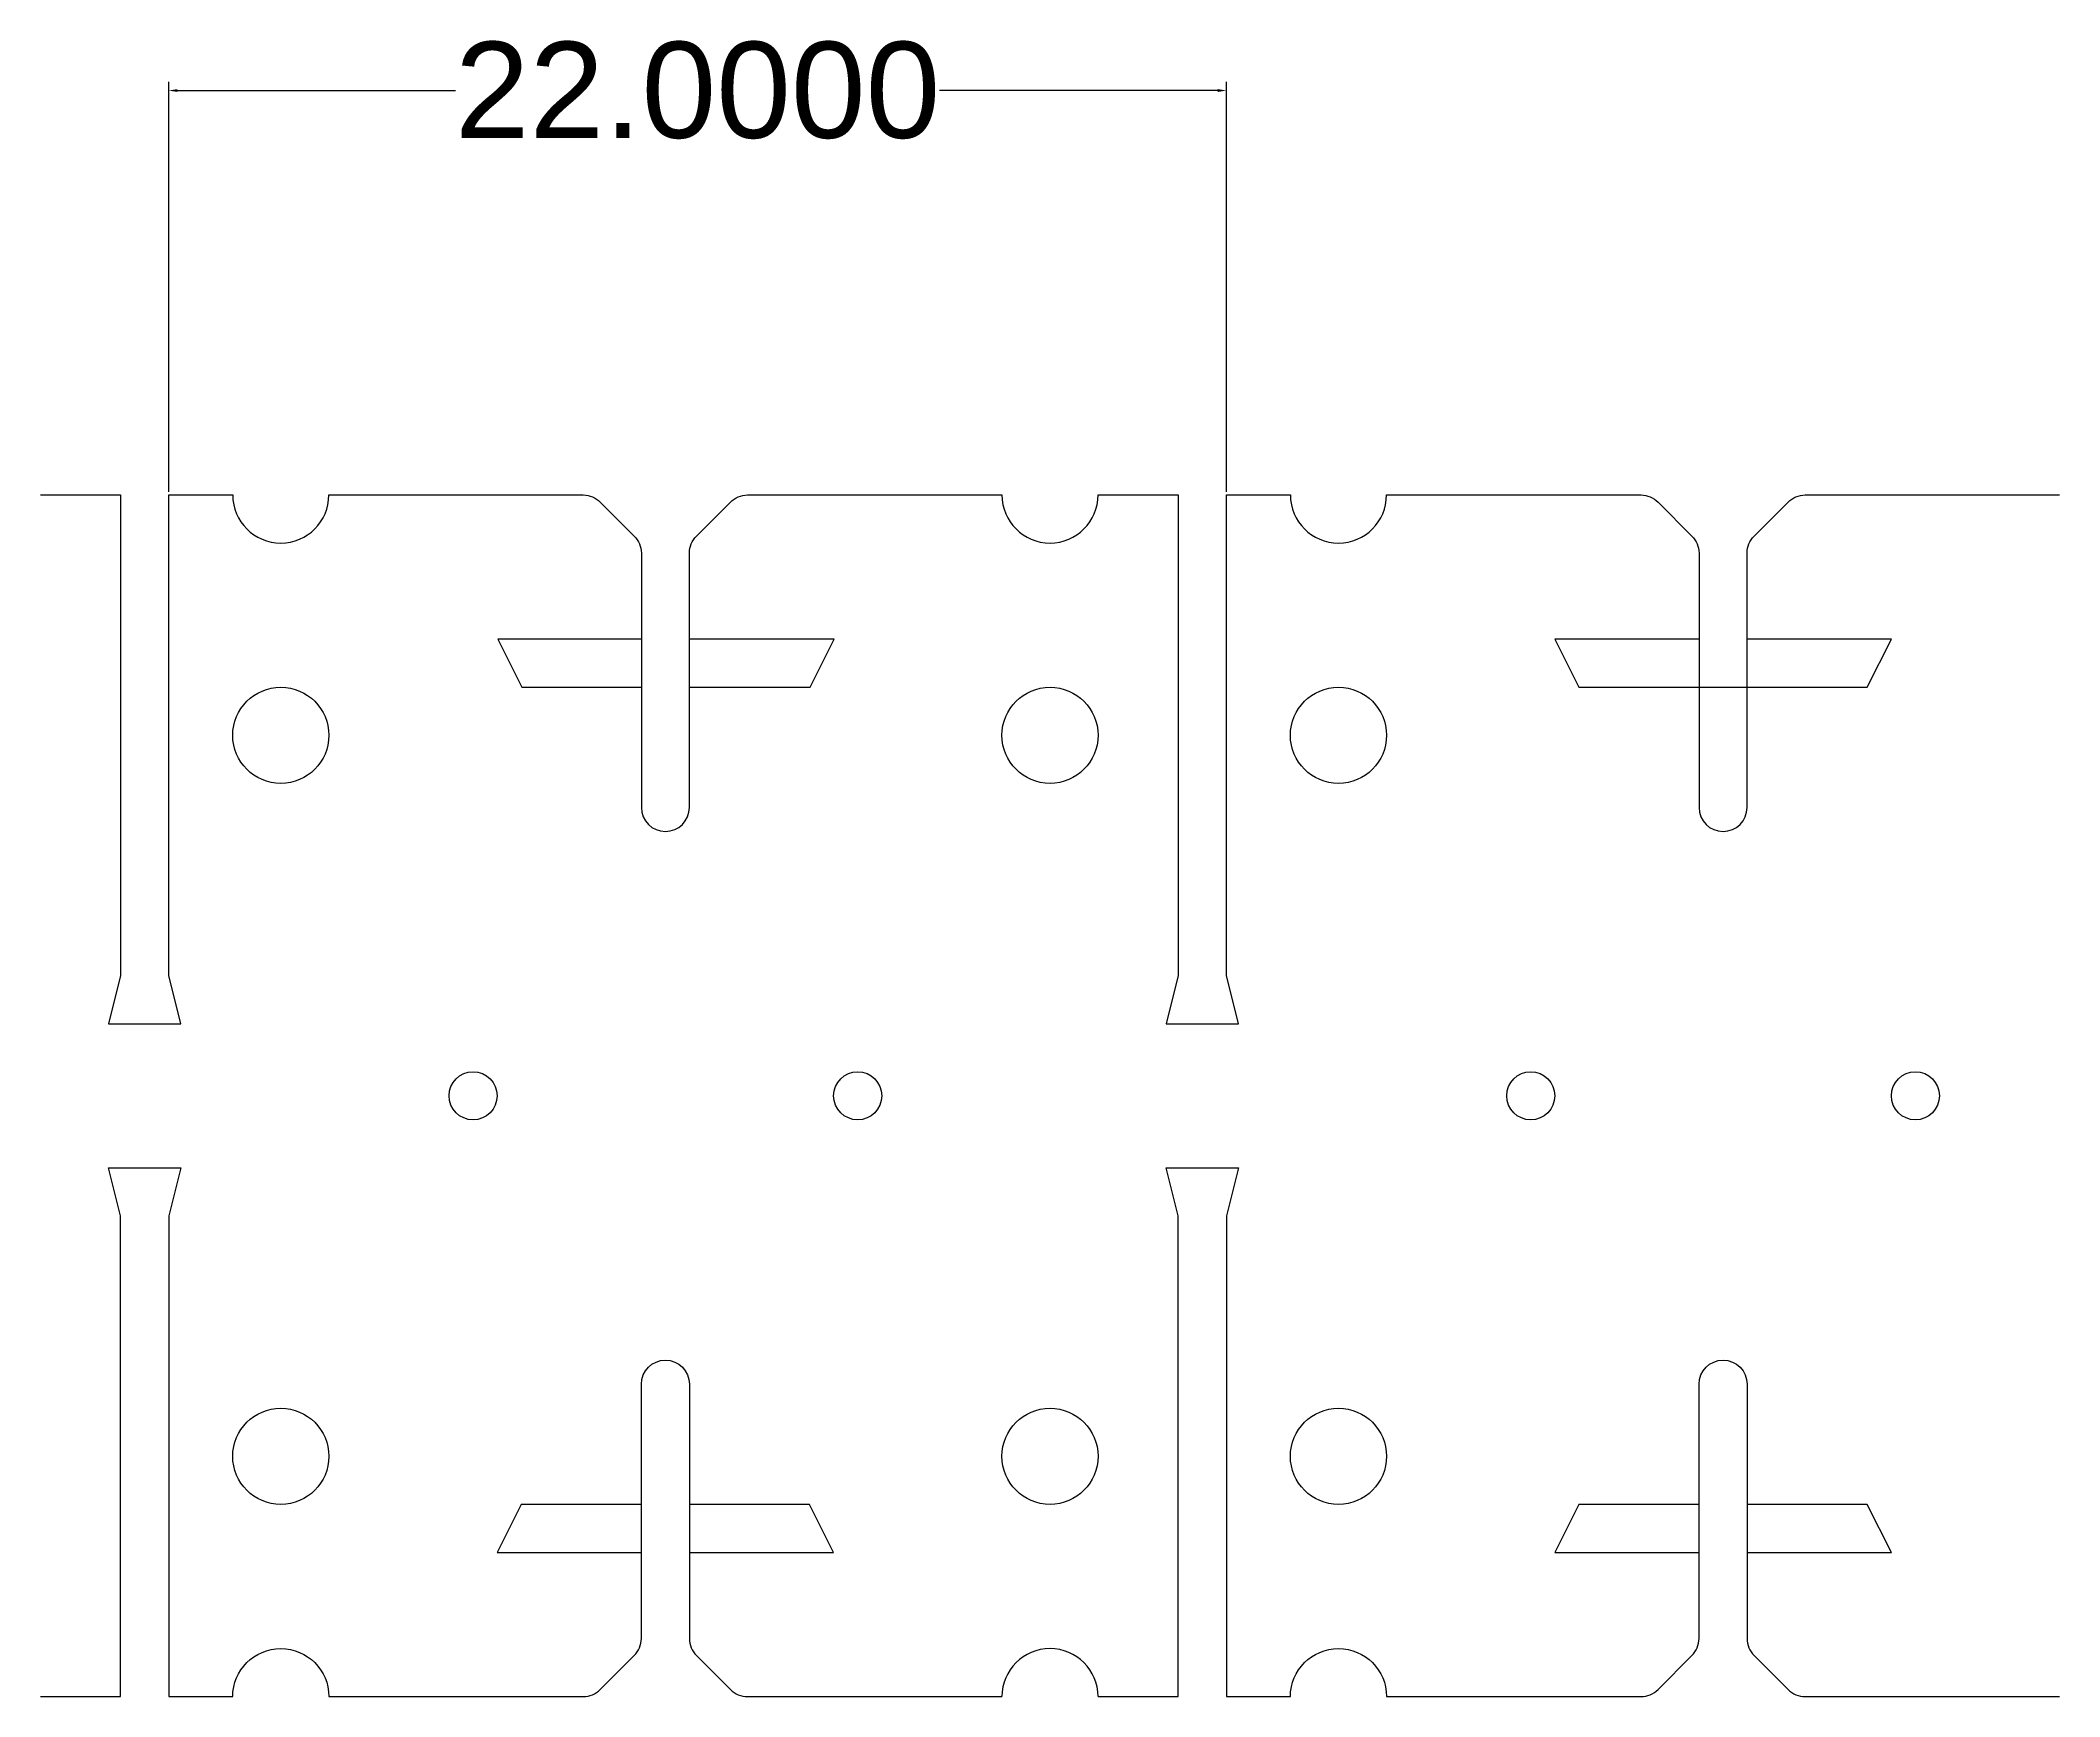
# Model space of a CAD drawing. Header units: inches. Extents: x -23 to 8667, y -441 to 273.
# Drawn here: x 145.67 to 187.67, y 239 to 273.46 of the extents above; entities that cross this region are included whole.
import ezdxf

# ---------------------------------------------------------------- set-up
doc = ezdxf.new("R2010")
doc.units = ezdxf.units.IN
doc.header["$MEASUREMENT"] = 0
doc.styles.get("Standard").update_dxf_attribs({"font": 'arial.ttf'})
doc.dimstyles.get("Standard").update_dxf_attribs({"dimtxt": 0.18, "dimasz": 0.18, "dimexe": 0.18, "dimexo": 0.0625, "dimgap": 0.09, "dimtad": 0, "dimtih": 1, "dimtoh": 1, "dimdec": 4, "dimzin": 0, "dimdsep": 46, "dimtxsty": 'Standard', "dimcen": 0.09, "dimadec": 0, "dimazin": 0, "dimtfac": 1, "dimtdec": 4, "dimtofl": 0, "dimtmove": 0, "dimatfit": 3, "dimfxl": 1, "dimtolj": 1, "dimtzin": 0, "dimarcsym": 0})

msp = doc.modelspace()

# ---------------------------------------------------------------- blocks, each defined once
blk = doc.blocks.new('*D29')
at = {"color": 0, "lineweight": -2, "transparency": 16777216}
for p, q in [((148.342, 264.065), (148.342, 272.597)), ((170.342, 264.065), (170.342, 272.597)), ((148.522, 272.417), (154.31, 272.417)), ((170.162, 272.417), (164.374, 272.417))]:
    blk.add_line(p, q, dxfattribs=at)
at = {"color": 0, "transparency": 16777216}
for points in [[(148.522, 272.447), (148.522, 272.387), (148.342, 272.417)], [(170.162, 272.447), (170.162, 272.387), (170.342, 272.417)]]:
    blk.add_solid(points, dxfattribs=at)
at = {"layer": 'Defpoints', "color": 0, "transparency": 16777216}
for p in [(148.342, 272.417), (148.342, 264.002), (170.342, 264.002)]:
    blk.add_point(p, dxfattribs=at)
at = {"color": 0, "transparency": 16777216, "insert": (159.342, 272.417), "char_height": 0.18, "attachment_point": 5}
blk.add_mtext('\\A1;{\\H11.11111x;22.0000}', dxfattribs=at)

# ---------------------------------------------------------------- dimensions: what is measured, and where the dimension line sits
dim = msp.add_linear_dim(base=(148.34186, 272.41662), p1=(170.34186, 264.00243), p2=(148.34186, 264.00243), text='{\\H11.11111x;<>}', dimstyle='Standard')
dim.commit()
dim.dimension.update_dxf_attribs({"geometry": '*D29', "text_midpoint": (159.34186, 272.41662)})

# ---------------------------------------------------------------- linework, layer by layer
for p, q in [((145.67258, 264.00243), (147.34186, 264.00243)), ((148.34186, 264.00243), (149.67258, 264.00243)), ((151.67258, 264.00243), (156.96547, 264.00243)), ((160.37968, 264.00243), (165.67258, 264.00243)), ((167.67258, 264.00243), (169.34186, 264.00243)), ((170.34186, 264.00243), (171.67258, 264.00243)), ((173.67258, 264.00243), (178.96547, 264.00243)), ((182.37968, 264.00243), (187.67258, 264.00243)), ((145.67258, 239.00243), (147.34186, 239.00243)), ((148.34186, 239.00243), (149.67258, 239.00243)), ((151.67258, 239.00243), (156.96547, 239.00243)), ((160.37968, 239.00243), (165.67258, 239.00243)), ((167.67258, 239.00243), (169.34186, 239.00243)), ((170.34186, 239.00243), (171.67258, 239.00243)), ((173.67258, 239.00243), (178.96547, 239.00243)), ((182.37968, 239.00243), (187.67258, 239.00243))]:
    msp.add_line(p, q)
for points in [[(145.67258, 264.00243), (145.67258, 264.00243), (147.34186, 264.00243), (147.34186, 254.00243), (147.09186, 253.00243), (148.59186, 253.00243), (148.34186, 254.00243), (148.34186, 264.00243), (149.67258, 264.00243)], [(167.67258, 264.00243), (169.34186, 264.00243), (169.34186, 254.00243), (169.09186, 253.00243), (170.59186, 253.00243), (170.34186, 254.00243), (170.34186, 264.00243), (171.67258, 264.00243)], [(158.17258, 261.00243), (155.18407, 261.00243), (155.68407, 260.00243), (158.17258, 260.00243)], [(159.17258, 260.00243), (161.68407, 260.00243), (162.18407, 261.00243), (159.17258, 261.00243)], [(180.17258, 261.00243), (177.17258, 261.00243), (177.67258, 260.00243), (183.67258, 260.00243), (184.17258, 261.00243), (181.17258, 261.00243)], [(145.67258, 239.00243), (145.67258, 239.00243), (147.34186, 239.00243), (147.34186, 249.00243), (147.09186, 250.00243), (148.59186, 250.00243), (148.34186, 249.00243), (148.34186, 239.00243), (149.67258, 239.00243)], [(167.67258, 239.00243), (169.34186, 239.00243), (169.34186, 249.00243), (169.09186, 250.00243), (170.59186, 250.00243), (170.34186, 249.00243), (170.34186, 239.00243), (171.67258, 239.00243)], [(158.17258, 243.00243), (155.67258, 243.00243), (155.17258, 242.00243), (158.17258, 242.00243)], [(159.17258, 242.00243), (162.17258, 242.00243), (161.67258, 243.00243), (159.17258, 243.00243)], [(180.17258, 243.00243), (177.67258, 243.00243), (177.17258, 242.00243), (180.17258, 242.00243)], [(181.17258, 242.00243), (184.17258, 242.00243), (183.67258, 243.00243), (181.17258, 243.00243)]]:
    msp.add_lwpolyline(points)
for points in [[(149.67258, 264.00243), (149.67258, 264.00243, 1), (151.67258, 264.00243), (156.96547, 264.00243, -0.19891237), (157.31902, 263.85598), (158.02613, 263.14887, -0.19891237), (158.17258, 262.79532), (158.17258, 257.50243, 0.41421356), (158.67258, 257.00243, 0.41421356), (159.17258, 257.50243), (159.17258, 262.79532, -0.19891237), (159.31902, 263.14887), (160.02613, 263.85598, -0.19891237), (160.37968, 264.00243), (165.67258, 264.00243)], [(171.67258, 264.00243, 1), (173.67258, 264.00243), (178.96547, 264.00243, -0.19891237), (179.31902, 263.85598), (180.02613, 263.14887, -0.19891237), (180.17258, 262.79532), (180.17258, 257.50243, 0.41421356), (180.67258, 257.00243, 0.41421356), (181.17258, 257.50243), (181.17258, 262.79532, -0.19891237), (181.31902, 263.14887), (182.02613, 263.85598, -0.19891237), (182.37968, 264.00243), (187.67258, 264.00243)], [(149.67258, 239.00243, -1), (151.67258, 239.00243), (156.96547, 239.00243, 0.19891237), (157.31902, 239.14887), (158.02613, 239.85598, 0.19891237), (158.17258, 240.20953), (158.17258, 245.50243, -0.41421356), (158.67258, 246.00243, -0.41421356), (159.17258, 245.50243), (159.17258, 240.20953, 0.19891237), (159.31902, 239.85598), (160.02613, 239.14887, 0.19891237), (160.37968, 239.00243), (165.67258, 239.00243)], [(171.67258, 239.00243, -1), (173.67258, 239.00243), (178.96547, 239.00243, 0.19891237), (179.31902, 239.14887), (180.02613, 239.85598, 0.19891237), (180.17258, 240.20953), (180.17258, 245.50243, -0.41421356), (180.67258, 246.00243, -0.41421356), (181.17258, 245.50243), (181.17258, 240.20953, 0.19891237), (181.31902, 239.85598), (182.02613, 239.14887, 0.19891237), (182.37968, 239.00243), (187.67258, 239.00243)]]:
    msp.add_lwpolyline(points, format="xyb")
for centre, radius in [((150.67258, 259.00243), 1), ((166.67258, 259.00243), 1), ((172.67258, 259.00243), 1), ((154.67258, 251.50243), 0.5), ((162.67258, 251.50243), 0.5), ((176.67258, 251.50243), 0.5), ((184.67258, 251.50243), 0.5), ((150.67258, 244.00243), 1), ((166.67258, 244.00243), 1), ((172.67258, 244.00243), 1)]:
    msp.add_circle(centre, radius)
for centre, start, end in [((166.67258, 264.00243), 180, 0), ((166.67258, 239.00243), 0, 180)]:
    msp.add_arc(centre, 1, start, end)

msp.set_redraw_order([(e.dxf.handle, doc.entitydb.next_handle()) for e in msp.query("TEXT MTEXT ATTDEF DIMENSION ARC_DIMENSION")])  # texts and dimensions are drawn at this point

doc.saveas('drawing.dxf')
